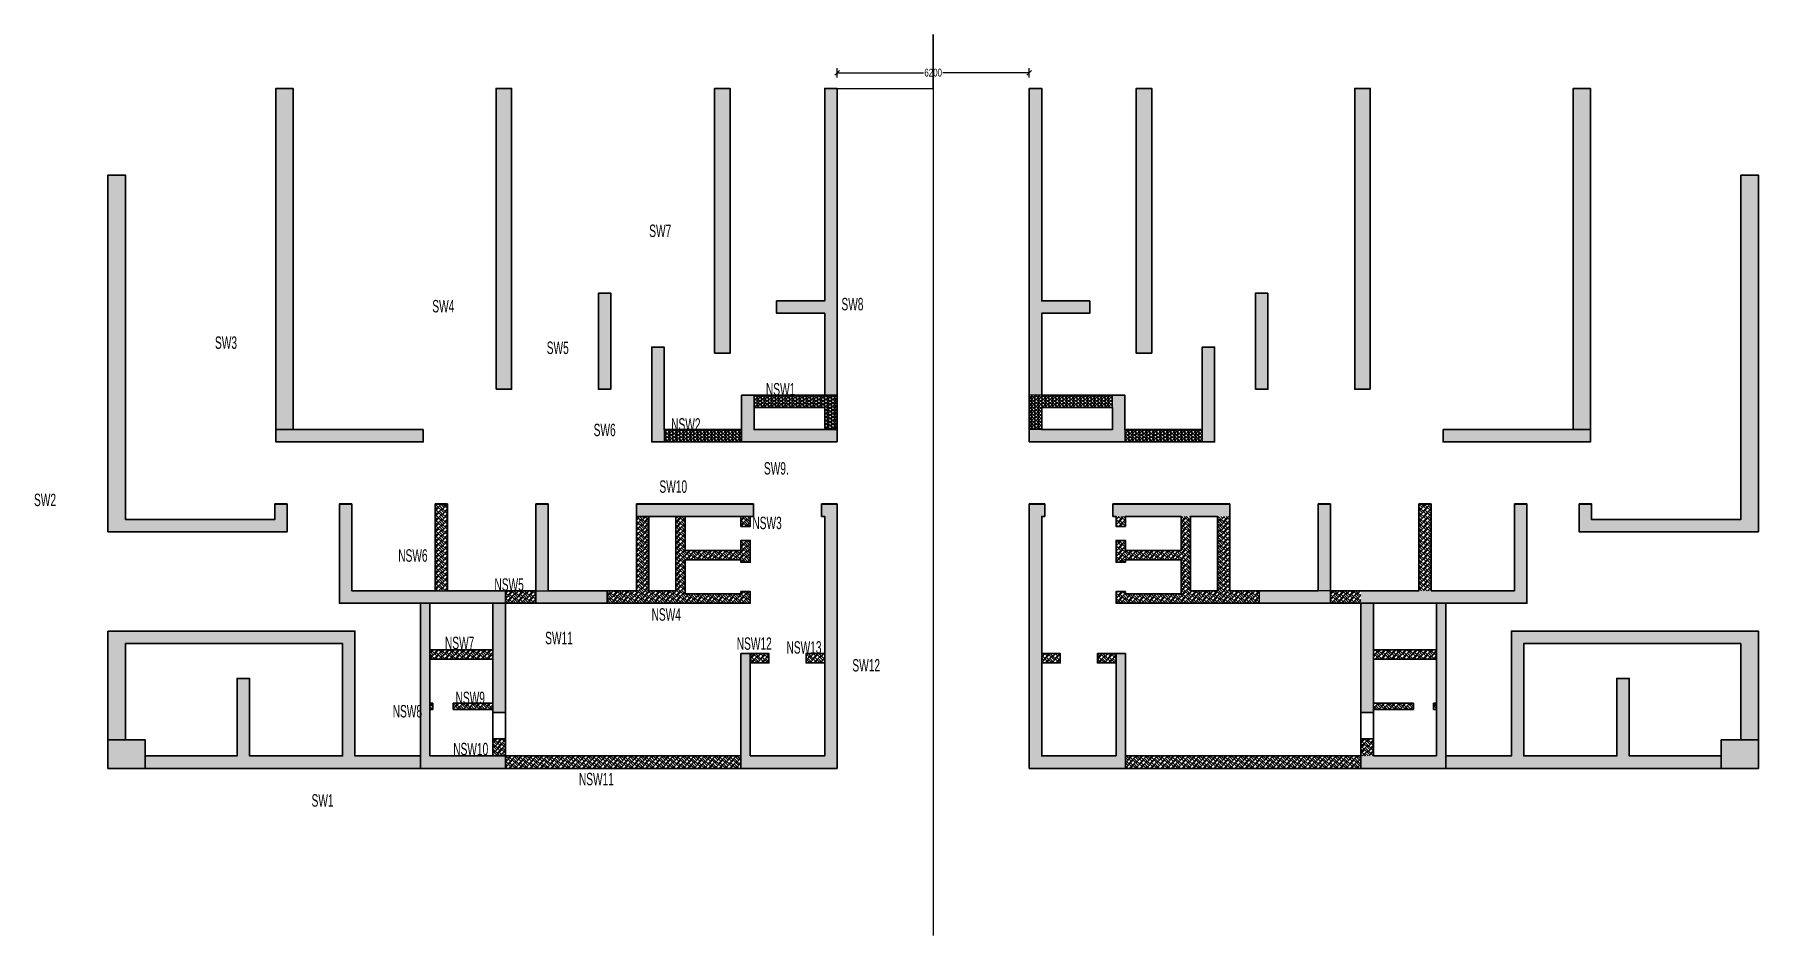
# Model space of a CAD drawing. Header units: millimetres. Extents: x 106 to 347755, y -33 to 65132.
# Drawn here: x 292139 to 347755, y -33 to 29023 of the extents above; entities that cross this region are included whole.
import ezdxf

# ---------------------------------------------------------------- set-up
doc = ezdxf.new("R2010")
doc.units = ezdxf.units.MM
doc.layers.add('changes', color=7, linetype='Continuous')
for name, color, linetype, lineweight in [('S-BEAM-IDEN', 2, 'Continuous', 9), ('S-COL HATCH', 9, 'Continuous', 0), ('S-COLS', 5, 'Continuous', 35)]:
    doc.layers.add(name, color=color, linetype=linetype, lineweight=lineweight)
doc.styles.add('SOBHA', font='swisscl.ttf')
doc.styles.add('Swis721 LtCn BT', font='swisscl.ttf', dxfattribs={"width": 0.9, "height": 233.355162})
doc.dimstyles.new('S-100', dxfattribs={"dimscale": 100, "dimtxt": 2.5, "dimasz": 1.5, "dimexe": 1.5, "dimexo": 1.5, "dimgap": 0.1, "dimtad": 0, "dimdec": 0, "dimrnd": 0.0005, "dimzin": 0, "dimdsep": 46, "dimtxsty": 'SOBHA', "dimblk": 'OBLIQUE', "dimcen": 0.09, "dimclrd": 8, "dimclre": 8, "dimclrt": 6, "dimadec": 0, "dimazin": 0, "dimtfac": 1, "dimtdec": 0, "dimtofl": 0, "dimtmove": 0, "dimatfit": 3, "dimfxl": 1.5, "dimfxlon": 1, "dimtolj": 1, "dimtzin": 0, "dimlwd": -1, "dimlwe": -1, "dimarcsym": 0})
pattern_1 = [(45, (-31671597.82, 21026774.596), (0, 113.13708499), [240, -80]), (135, (-31671541.255, 21026831.165), (9e-15, 113.13708499), [240, -80])]
pattern_2 = [(45, (-31499941.5, 20740166.94), (0, 169.7056275), [360, -120]), (135, (-31499856.64, 20740251.79), (1e-14, 169.7056275), [360, -120])]
pattern_3 = [(45, (-31499941.5, 20688237.94), (0, 169.7056275), [360, -120]), (135, (-31499856.64, 20688322.79), (1e-14, 169.7056275), [360, -120])]
pattern_4 = [(45, (-31499941.5, 20740166.936), (0, 113.13708499), [240, -80]), (135, (-31499884.93, 20740223.504), (9e-15, 113.13708499), [240, -80])]
pattern_5 = [(45, (-31966103.18, 21022167.41), (0, 113.13708499), [240, -80]), (135, (-31966046.61, 21022223.98), (9e-15, 113.13708499), [240, -80])]
pattern_6 = [(45, (-31794446.85, 20735559.75), (0, 169.7056275), [360, -120]), (135, (-31794362, 20735644.6), (1e-14, 169.7056275), [360, -120])]
pattern_7 = [(45, (-31794446.85, 20683630.75), (0, 169.7056275), [360, -120]), (135, (-31794362, 20683715.6), (1e-14, 169.7056275), [360, -120])]
pattern_8 = [(45, (-31794446.854, 20735559.75), (0, 113.13708499), [240, -80]), (135, (-31794390.286, 20735616.32), (9e-15, 113.13708499), [240, -80])]

msp = doc.modelspace()

# ---------------------------------------------------------------- texts
at = {"layer": 'S-BEAM-IDEN', "color": 240, "true_color": 0xed1f24, "style": 'Swis721 LtCn BT', "width": 0.8}
for s, p in [('SW7', (311970.6, 22492.1)), ('SW4', (304972.9, 20061.2)), ('SW8', (318170.6, 20127.3)), ('SW3', (297962.1, 18886.2)), ('SW5', (308663.8, 18719.6)), ('NSW1', (315735.2, 17383.4)), ('SW6', (310177.5, 16070.6)), ('NSW2', (312677.9, 16249)), ('SW9.', (315670.8, 14832.7)), ('SW10', (312298.6, 14243.7)), ('SW2', (292124.4, 13815.2)), ('NSW3', (315297.2, 13072.7)), ('NSW6', (303873, 12021.1)), ('NSW5', (306977.2, 11084.7)), ('NSW4', (312045, 10119.1)), ('NSW7', (305380.2, 9202.4)), ('SW11', (308613.5, 9361.4)), ('NSW12', (314793.4, 9181.8)), ('NSW13', (316398.6, 9056.6)), ('SW12', (318523.1, 8480.9)), ('NSW9', (305723, 7428.5)), ('NSW8', (303694.4, 6999.8)), ('NSW10', (305647.7, 5779.2)), ('NSW11', (309701.7, 4810.7)), ('SW1', (301077.6, 4122.3))]:
    msp.add_text(s, height=400, rotation=360, dxfattribs=at).set_placement(p)

# ---------------------------------------------------------------- blocks, each defined once
blk = doc.blocks.new('_OBLIQUE')
at = {"color": 0, "linetype": 'ByBlock'}
blk.add_line((-0.5, -0.5), (0.5, 0.5), dxfattribs=at)
blk = doc.blocks.new('*D17')
at = {"layer": 'changes', "color": 8, "transparency": 16777216}
for p, q in [((318030, 27641), (318030, 27941)), ((324230, 27641), (324230, 27941)), ((318030, 27791), (320823, 27791)), ((324230, 27791), (321438, 27791))]:
    blk.add_line(p, q, dxfattribs=at)
at = {"layer": 'changes', "color": 8, "transparency": 16777216, "xscale": 150, "yscale": 150, "zscale": 150, "rotation": 180}
blk.add_blockref('_OBLIQUE', (318030, 27791), dxfattribs=at)
at = {"layer": 'changes', "color": 8, "transparency": 16777216, "xscale": 150, "yscale": 150, "zscale": 150}
blk.add_blockref('_OBLIQUE', (324230, 27791), dxfattribs=at)
at = {"layer": 'changes', "color": 6, "transparency": 16777216, "insert": (321130, 27791), "char_height": 250, "attachment_point": 5, "style": 'SOBHA'}
blk.add_mtext('\\A1;6200', dxfattribs=at)
blk = doc.blocks.new('A$C0921b736')
at = {"layer": 'S-COL HATCH', "transparency": 33554687}
h = blk.add_hatch(color=256, dxfattribs=at)
h.dxf.hatch_style = 1
h.paths.add_polyline_path([(5425, 11675), (5425, 11275), (10175, 11275), (10175, 11675)])
h.paths.add_polyline_path([(5425, 11675), (5975, 11675), (5975, 22675), (5425, 22675)])
h = blk.add_hatch(color=256, dxfattribs=at)
h.dxf.hatch_style = 1
h.paths.add_polyline_path([(12525, 12975), (13025, 12975), (13025, 22675), (12525, 22675)])
h = blk.add_hatch(color=256, dxfattribs=at)
h.dxf.hatch_style = 1
h.paths.add_polyline_path([(19575, 14135), (20075, 14135), (20075, 22675), (19575, 22675)])
h = blk.add_hatch(color=256, dxfattribs=at)
h.dxf.hatch_style = 1
h.paths.add_polyline_path([(23525, 22675), (23125, 22675), (23125, 15825), (21575, 15825), (21575, 15425), (23125, 15425), (23125, 12785), (23525, 12785)])
h = blk.add_hatch(color=256, dxfattribs=at)
h.dxf.hatch_style = 1
h.paths.add_polyline_path([(29725, 12785), (30125, 12785), (30125, 15425), (31675, 15425), (31675, 15825), (30125, 15825), (30125, 22675), (29725, 22675)])
h = blk.add_hatch(color=256, dxfattribs=at)
h.dxf.hatch_style = 1
h.paths.add_polyline_path([(33675, 14135), (33175, 14135), (33175, 22675), (33675, 22675)])
h = blk.add_hatch(color=256, dxfattribs=at)
h.dxf.hatch_style = 1
h.paths.add_polyline_path([(40725, 12975), (40225, 12975), (40225, 22675), (40725, 22675)])
h = blk.add_hatch(color=256, dxfattribs=at)
h.dxf.hatch_style = 1
h.paths.add_polyline_path([(43075, 11675), (43075, 11275), (47825, 11275), (47825, 11675)])
h.paths.add_polyline_path([(47825, 22675), (47275, 22675), (47275, 11675), (47825, 11675)])
h = blk.add_hatch(color=256, dxfattribs=at)
h.dxf.hatch_style = 1
h.paths.add_polyline_path([(5785, 8375), (5785, 9275), (5385, 9275), (5385, 8775), (575, 8775), (575, 19875), (0, 19879), (0, 8375)])
h = blk.add_hatch(color=256, dxfattribs=at)
h.dxf.hatch_style = 1
h.paths.add_polyline_path([(53250, 8375), (53250, 19875), (52675, 19875), (52675, 8775), (47865, 8775), (47865, 9275), (47465, 9275), (47465, 8375)])
h = blk.add_hatch(color=256, dxfattribs=at)
h.dxf.hatch_style = 1
h.paths.add_polyline_path([(15825, 12975), (16225, 12975), (16225, 16075), (15825, 16075)])
h = blk.add_hatch(color=256, dxfattribs=at)
h.dxf.hatch_style = 1
h.paths.add_polyline_path([(37425, 16075), (37025, 16075), (37025, 12975), (37425, 12975)])
h = blk.add_hatch(color=256, dxfattribs=at)
h.dxf.hatch_style = 1
h.paths.add_polyline_path([(17945, 14335), (17545, 14335), (17545, 11275), (17945, 11275), (17945, 11675)])
h = blk.add_hatch(color=256, dxfattribs=at)
h.dxf.hatch_style = 1
h.paths.add_polyline_path([(35305, 11675), (35305, 11275), (35705, 11275), (35705, 14335), (35305, 14335)])
h = blk.add_hatch(color=256, dxfattribs=at)
h.dxf.hatch_style = 1
h.paths.add_polyline_path([(23525, 11275), (23525, 11675), (23125, 11675), (20845, 11675), (20845, 12385), (20845, 12785), (20445, 12785), (20445, 11675), (20445, 11275)])
at = {"layer": 'S-COL HATCH'}
h = blk.add_hatch(dxfattribs=at)
h.set_pattern_fill('AR-HBONE', color=256, scale=20)
h.set_pattern_definition(pattern_8)
h.paths.add_polyline_path([(23125, 12385), (23125, 11692), (23125, 11692), (23125, 11675), (23525, 11675), (23525, 12785), (20845, 12785), (20845, 12485), (20845, 12385)])
at = {"layer": 'S-COL HATCH', "transparency": 33554687}
h = blk.add_hatch(color=256, dxfattribs=at)
h.dxf.hatch_style = 1
h.paths.add_polyline_path([(32805, 11275), (32805, 11675), (32805, 12785), (32405, 12785), (32405, 12385), (32405, 11675), (30125, 11675), (29725, 11675), (29725, 11275)])
at = {"layer": 'S-COL HATCH'}
h = blk.add_hatch(dxfattribs=at)
h.set_pattern_fill('AR-HBONE', color=256, scale=20)
h.set_pattern_definition(pattern_8)
h.paths.add_polyline_path([(30125, 12385), (30125, 11692), (30125, 11692), (30125, 11675), (29725, 11675), (29725, 12785), (32405, 12785), (32405, 12485), (32405, 12385)])
h = blk.add_hatch(dxfattribs=at)
h.set_pattern_fill('AR-HBONE', color=256, scale=20)
h.set_pattern_definition(pattern_5)
h.paths.add_polyline_path([(20445, 11275), (20445, 11675), (17945, 11675), (17945, 11275)])
h = blk.add_hatch(dxfattribs=at)
h.set_pattern_fill('AR-HBONE', color=256, scale=20)
h.set_pattern_definition(pattern_5)
h.paths.add_polyline_path([(35305, 11275), (35305, 11675), (32805, 11675), (32805, 11275)])
at = {"layer": 'S-COL HATCH', "transparency": 33554687}
h = blk.add_hatch(color=256, dxfattribs=at)
h.dxf.hatch_style = 1
h.paths.add_polyline_path([(12825, 6075), (12825, 6475), (7871, 6475), (7871, 9275), (7471, 9275), (7471, 6075)])
at = {"layer": 'S-COL HATCH'}
h = blk.add_hatch(dxfattribs=at)
h.set_pattern_fill('AR-HBONE', color=256, scale=30)
h.set_pattern_definition(pattern_6)
h.paths.add_polyline_path([(10555, 6475), (10955, 6475), (10955, 9275), (10555, 9275)])
at = {"layer": 'S-COL HATCH', "transparency": 33554687}
h = blk.add_hatch(color=256, dxfattribs=at)
h.dxf.hatch_style = 1
h.paths.add_polyline_path([(13805, 9275), (14205, 9275), (14205, 6475), (13805, 6475)])
h = blk.add_hatch(color=256, dxfattribs=at)
h.dxf.hatch_style = 1
h.paths.add_polyline_path([(17055, 9275), (20825, 9275), (20825, 8875), (17055, 8875)])
h = blk.add_hatch(color=256, dxfattribs=at)
h.dxf.hatch_style = 1
h.paths.add_polyline_path([(20725, 4450), (20425, 4450), (20425, 1150), (20425, 750), (23125, 750), (23525, 750), (23525, 1150), (23525, 1150), (23525, 9275), (23025, 9275), (23025, 8875), (23125, 8875), (23125, 1150), (23125, 1150), (20725, 1150), (20725, 1150)])
h = blk.add_hatch(color=256, dxfattribs=at)
h.dxf.hatch_style = 1
h.paths.add_polyline_path([(32525, 4450), (32825, 4450), (32825, 1150), (32825, 750), (30125, 750), (29725, 750), (29725, 1150), (29725, 1150), (29725, 9275), (30225, 9275), (30225, 8875), (30125, 8875), (30125, 1150), (30125, 1150), (32525, 1150), (32525, 1150)])
h = blk.add_hatch(color=256, dxfattribs=at)
h.dxf.hatch_style = 1
h.paths.add_polyline_path([(36195, 9275), (32425, 9275), (32425, 8875), (36195, 8875)])
h = blk.add_hatch(color=256, dxfattribs=at)
h.dxf.hatch_style = 1
h.paths.add_polyline_path([(39445, 9275), (39045, 9275), (39045, 6475), (39445, 6475)])
h = blk.add_hatch(color=256, dxfattribs=at)
h.dxf.hatch_style = 1
h.paths.add_polyline_path([(40425, 6075), (40425, 6475), (45379, 6475), (45379, 9275), (45779, 9275), (45779, 6075)])
at = {"layer": 'S-COL HATCH'}
h = blk.add_hatch(dxfattribs=at)
h.set_pattern_fill('AR-HBONE', color=256, scale=30)
h.set_pattern_definition(pattern_6)
h.paths.add_polyline_path([(42695, 6475), (42295, 6475), (42295, 9275), (42695, 9275)])
h = blk.add_hatch(dxfattribs=at)
h.set_pattern_fill('AR-HBONE', color=256, scale=30)
h.set_pattern_definition(pattern_6)
h.paths.add_polyline_path([(18325, 8875), (18625, 8875), (18625, 7775), (20425, 7775), (20425, 8100), (20725, 8100), (20725, 7398), (20425, 7398), (20425, 7475), (18625, 7475), (18625, 6375), (20425, 6375), (20425, 6453), (20725, 6453), (20725, 6075), (16105, 6075), (16105, 6475), (18325, 6475)])
h = blk.add_hatch(dxfattribs=at)
h.set_pattern_fill('AR-HBONE', color=256, scale=30)
h.set_pattern_definition(pattern_6)
h.paths.add_polyline_path([(17055, 6475), (17455, 6475), (17455, 8875), (17055, 8875)])
h = blk.add_hatch(dxfattribs=at)
h.set_pattern_fill('AR-HBONE', color=256, scale=30)
h.set_pattern_definition(pattern_6)
h.paths.add_polyline_path([(20425, 8875), (20725, 8875), (20725, 8550), (20425, 8550)])
h = blk.add_hatch(dxfattribs=at)
h.set_pattern_fill('AR-HBONE', color=256, scale=30)
h.set_pattern_definition(pattern_6)
h.paths.add_polyline_path([(34925, 8875), (34625, 8875), (34625, 7775), (32825, 7775), (32825, 8100), (32525, 8100), (32525, 7398), (32825, 7398), (32825, 7475), (34625, 7475), (34625, 6375), (32825, 6375), (32825, 6453), (32525, 6453), (32525, 6075), (37145, 6075), (37145, 6475), (34925, 6475)])
h = blk.add_hatch(dxfattribs=at)
h.set_pattern_fill('AR-HBONE', color=256, scale=30)
h.set_pattern_definition(pattern_6)
h.paths.add_polyline_path([(32825, 8875), (32525, 8875), (32525, 8550), (32825, 8550)])
h = blk.add_hatch(dxfattribs=at)
h.set_pattern_fill('AR-HBONE', color=256, scale=30)
h.set_pattern_definition(pattern_6)
h.paths.add_polyline_path([(36195, 6475), (35795, 6475), (35795, 8875), (36195, 8875)])
h = blk.add_hatch(dxfattribs=at)
h.set_pattern_fill('AR-HBONE', color=256, scale=30)
h.set_pattern_definition(pattern_6)
h.paths.add_polyline_path([(13805, 6475), (12825, 6475), (12825, 6075), (13805, 6075)])
at = {"layer": 'S-COL HATCH', "transparency": 33554687}
h = blk.add_hatch(color=256, dxfattribs=at)
h.dxf.hatch_style = 1
h.paths.add_polyline_path([(13805, 6475), (16105, 6475), (16105, 6075), (13805, 6075)])
h = blk.add_hatch(color=256, dxfattribs=at)
h.dxf.hatch_style = 1
h.paths.add_polyline_path([(39445, 6475), (37145, 6475), (37145, 6075), (39445, 6075)])
at = {"layer": 'S-COL HATCH'}
h = blk.add_hatch(dxfattribs=at)
h.set_pattern_fill('AR-HBONE', color=256, scale=30)
h.set_pattern_definition(pattern_6)
h.paths.add_polyline_path([(39445, 6475), (40425, 6475), (40425, 6075), (39445, 6075)])
at = {"layer": 'S-COL HATCH', "transparency": 33554687}
h = blk.add_hatch(color=256, dxfattribs=at)
h.dxf.hatch_style = 1
h.paths.add_polyline_path([(10385, 6075), (10085, 6075), (10085, 750), (10385, 750), (12825, 750), (12825, 1150), (10385, 1150), (10385, 2850), (10385, 2850), (10385, 2850)])
h = blk.add_hatch(color=256, dxfattribs=at)
h.dxf.hatch_style = 1
h.paths.add_polyline_path([(12825, 6075), (12425, 6075), (12425, 6075), (12425, 4575), (12425, 4575), (12425, 4275), (12425, 2550), (12825, 2550)])
h = blk.add_hatch(color=256, dxfattribs=at)
h.dxf.hatch_style = 1
h.paths.add_polyline_path([(40425, 6075), (40825, 6075), (40825, 6075), (40825, 4575), (40825, 4575), (40825, 4275), (40825, 2550), (40425, 2550)])
h = blk.add_hatch(color=256, dxfattribs=at)
h.dxf.hatch_style = 1
h.paths.add_polyline_path([(42865, 6075), (43165, 6075), (43165, 750), (42865, 750), (40425, 750), (40425, 1150), (42865, 1150), (42865, 2850), (42865, 2850), (42865, 2850)])
h = blk.add_hatch(color=256, dxfattribs=at)
h.dxf.hatch_style = 1
h.paths.add_polyline_path([(7571, 4775), (7571, 1150), (4571, 1150), (4571, 3648), (4171, 3648), (4171, 1150), (1200, 1150), (1200, 750), (10085, 750), (10085, 1150), (7971, 1150), (7971, 5175), (0, 5175), (0, 1675), (575, 1675), (575, 4775)])
h = blk.add_hatch(color=256, dxfattribs=at)
h.dxf.hatch_style = 1
h.paths.add_polyline_path([(52675, 4775), (52675, 1675), (53250, 1675), (53250, 5175), (45279, 5175), (45279, 1150), (43165, 1150), (43165, 750), (52050, 750), (52050, 1150), (49079, 1150), (49079, 3648), (48679, 3648), (48679, 1150), (45679, 1150), (45679, 4775)])
at = {"layer": 'S-COL HATCH'}
h = blk.add_hatch(dxfattribs=at)
h.set_pattern_fill('AR-HBONE', color=256, scale=30)
h.set_pattern_definition(pattern_6)
h.paths.add_polyline_path([(12425, 4575), (10385, 4575), (10385, 4275), (12425, 4275)])
h = blk.add_hatch(dxfattribs=at)
h.set_pattern_fill('AR-HBONE', color=256, scale=30)
h.set_pattern_definition(pattern_7)
h.paths.add_polyline_path([(21325, 4150), (21325, 4450), (20725, 4450), (20725, 4150)])
h.paths.add_polyline_path([(23125, 4150), (23125, 4450), (22525, 4450), (22525, 4150)])
h = blk.add_hatch(dxfattribs=at)
h.set_pattern_fill('AR-HBONE', color=256, scale=30)
h.set_pattern_definition(pattern_7)
h.paths.add_polyline_path([(32525, 4150), (32525, 4450), (31925, 4450), (31925, 4150)])
h.paths.add_polyline_path([(30725, 4150), (30725, 4450), (30125, 4450), (30125, 4150)])
h = blk.add_hatch(dxfattribs=at)
h.set_pattern_fill('AR-HBONE', color=256, scale=30)
h.set_pattern_definition(pattern_6)
h.paths.add_polyline_path([(40825, 4275), (42865, 4275), (42865, 4575), (40825, 4575)])
h = blk.add_hatch(dxfattribs=at)
h.set_pattern_fill('AR-HBONE', color=256, scale=30)
h.set_pattern_definition(pattern_6)
h.paths.add_polyline_path([(10485, 2850), (10385, 2850), (10385, 2650), (10485, 2650)])
h = blk.add_hatch(dxfattribs=at)
h.set_pattern_fill('AR-HBONE', color=256, scale=30)
h.set_pattern_definition(pattern_6)
h.paths.add_polyline_path([(11135, 2850), (11135, 2650), (12425, 2650), (12425, 2850)])
h = blk.add_hatch(dxfattribs=at)
h.set_pattern_fill('AR-HBONE', color=256, scale=30)
h.set_pattern_definition(pattern_6)
h.paths.add_polyline_path([(42115, 2850), (42115, 2650), (40825, 2650), (40825, 2850)])
h = blk.add_hatch(dxfattribs=at)
h.set_pattern_fill('AR-HBONE', color=256, scale=30)
h.set_pattern_definition(pattern_6)
h.paths.add_polyline_path([(42765, 2850), (42865, 2850), (42865, 2650), (42765, 2650)])
at = {"layer": 'S-COL HATCH', "transparency": 33554687}
h = blk.add_hatch(color=256, dxfattribs=at)
h.dxf.hatch_style = 1
h.paths.add_polyline_path([(0, 1675), (0, 750), (1200, 750), (1200, 1675)])
at = {"layer": 'S-COL HATCH'}
h = blk.add_hatch(dxfattribs=at)
h.set_pattern_fill('AR-HBONE', color=256, scale=30)
h.set_pattern_definition(pattern_6)
h.paths.add_polyline_path([(12825, 1700), (12425, 1700), (12425, 1150), (12825, 1150)])
h = blk.add_hatch(dxfattribs=at)
h.set_pattern_fill('AR-HBONE', color=256, scale=30)
h.set_pattern_definition(pattern_6)
h.paths.add_polyline_path([(40425, 1700), (40825, 1700), (40825, 1150), (40425, 1150)])
at = {"layer": 'S-COL HATCH', "transparency": 33554687}
h = blk.add_hatch(color=256, dxfattribs=at)
h.dxf.hatch_style = 1
h.paths.add_polyline_path([(53250, 1675), (53250, 750), (52050, 750), (52050, 1675)])
at = {"layer": 'S-COL HATCH'}
h = blk.add_hatch(dxfattribs=at)
h.set_pattern_fill('AR-HBONE', color=256, scale=30)
h.set_pattern_definition(pattern_6)
h.paths.add_polyline_path([(12825, 1150), (20425, 1150), (20425, 750), (12825, 750)])
h = blk.add_hatch(dxfattribs=at)
h.set_pattern_fill('AR-HBONE', color=256, scale=30)
h.set_pattern_definition(pattern_6)
h.paths.add_polyline_path([(40425, 1150), (32825, 1150), (32825, 750), (40425, 750)])
at = {"layer": 'changes'}
for p, q in [((20845, 12385), (20845, 12785)), ((23125, 12785), (23525, 12785)), ((30125, 12785), (29725, 12785)), ((32405, 12385), (32405, 12785)), ((17945, 11675), (17945, 11275)), ((20445, 11675), (20445, 11275)), ((23125, 11675), (23525, 11675)), ((30125, 11675), (29725, 11675)), ((32805, 11675), (32805, 11275)), ((35305, 11675), (35305, 11275))]:
    blk.add_line(p, q, dxfattribs=at)
for points in [[(13805, 6475), (16105, 6475), (16105, 6075), (13805, 6075)], [(39445, 6475), (37145, 6475), (37145, 6075), (39445, 6075)]]:
    blk.add_lwpolyline(points, close=True, dxfattribs=at)
at = {"layer": 'S-COLS'}
for p, q in [((20425, 4450), (20425, 1150)), ((20725, 4450), (20725, 1150)), ((32525, 4450), (32525, 1150)), ((32825, 4450), (32825, 1150)), ((12425, 2550), (12825, 2550)), ((40825, 2550), (40425, 2550)), ((12425, 1700), (12825, 1700)), ((40825, 1700), (40425, 1700)), ((20425, 1150), (20425, 750)), ((32825, 1150), (32825, 750))]:
    blk.add_line(p, q, dxfattribs=at)
for points in [[(5425, 11675), (5425, 22675), (5975, 22675), (5975, 11675), (5425, 11675)], [(23525, 11275), (23525, 22675), (23125, 22675), (23125, 15825), (21575, 15825), (21575, 15425), (23125, 15425), (23125, 12785), (20445, 12785), (20445, 11675), (17945, 11675), (17945, 14335), (17545, 14335), (17545, 11275), (23525, 11275)], [(29725, 11275), (29725, 22675), (30125, 22675), (30125, 15825), (31675, 15825), (31675, 15425), (30125, 15425), (30125, 12785), (32805, 12785), (32805, 11675), (35305, 11675), (35305, 14335), (35705, 14335), (35705, 11275), (29725, 11275)], [(47825, 11675), (47825, 22675), (47275, 22675), (47275, 11675), (47825, 11675)], [(17055, 9275), (20825, 9275), (20825, 8875), (20725, 8875), (20725, 8550), (20425, 8550), (20425, 8875), (19525, 8875), (18625, 8875), (18625, 7775), (20425, 7775), (20425, 8100), (20725, 8100), (20725, 7398), (20425, 7398), (20425, 7475), (18625, 7475), (18625, 6375), (19525, 6375), (20425, 6375), (20425, 6453), (20725, 6453), (20725, 6075), (18625, 6075), (18625, 6075), (7471, 6075), (7471, 9275), (7871, 9275), (7871, 6475), (10555, 6475), (10555, 9275)], [(10555, 9275), (10955, 9275)], [(10955, 9275), (10955, 6475), (13805, 6475), (13805, 9275)], [(13805, 9275), (14205, 9275)], [(14205, 9275), (14205, 6475), (17055, 6475), (17055, 9275)], [(23525, 1150), (23525, 9275), (23025, 9275), (23025, 8875), (23125, 8875), (23125, 1150), (20725, 1150)], [(29725, 1150), (29725, 9275), (30225, 9275), (30225, 8875), (30125, 8875), (30125, 1150), (32525, 1150)], [(36195, 9275), (32425, 9275), (32425, 8875), (32525, 8875), (32525, 8550), (32825, 8550), (32825, 8875), (33725, 8875), (34625, 8875), (34625, 7775), (32825, 7775), (32825, 8100), (32525, 8100), (32525, 7398), (32825, 7398), (32825, 7475), (34625, 7475), (34625, 6375), (33725, 6375), (32825, 6375), (32825, 6453), (32525, 6453), (32525, 6075), (34625, 6075), (34625, 6075), (45779, 6075), (45779, 9275), (45379, 9275), (45379, 6475), (42695, 6475), (42695, 9275)], [(39045, 9275), (39045, 6475), (36195, 6475), (36195, 9275)], [(39445, 9275), (39045, 9275)], [(42295, 9275), (42295, 6475), (39445, 6475), (39445, 9275)], [(42695, 9275), (42295, 9275)], [(10085, 6075), (10085, 750), (10385, 750)], [(10385, 1150), (10385, 6075)], [(12425, 6075), (12425, 1150)], [(12425, 750), (12825, 750), (12825, 6075)], [(40825, 750), (40425, 750), (40425, 6075)], [(40825, 6075), (40825, 1150)], [(43165, 6075), (43165, 750), (42865, 750)], [(42865, 1150), (42865, 6075)], [(0, 5175), (0, 1675), (575, 1675), (575, 4775), (7571, 4775), (7571, 1150), (4571, 1150), (4571, 3648), (4171, 3648), (4171, 1150), (1200, 1150), (1200, 750), (10085, 750)], [(10085, 1150), (7971, 1150), (7971, 5175), (25, 5175)], [(43165, 1150), (45279, 1150), (45279, 5175), (53250, 5175)], [(53250, 5175), (53250, 1675), (52675, 1675), (52675, 4775), (45679, 4775), (45679, 1150), (48679, 1150), (48679, 3648), (49079, 3648), (49079, 1150), (52050, 1150), (52050, 750), (43165, 750)], [(20725, 4150), (21325, 4150), (21325, 4450), (20425, 4450)], [(23125, 4150), (22525, 4150), (22525, 4450), (23125, 4450)], [(30125, 4150), (30725, 4150), (30725, 4450), (30125, 4450)], [(32525, 4150), (31925, 4150), (31925, 4450), (32825, 4450)], [(10485, 2850), (10385, 2850)], [(10485, 2650), (10485, 2850)], [(11135, 2850), (11135, 2650)], [(12425, 2850), (11135, 2850)], [(40825, 2850), (42115, 2850)], [(42115, 2850), (42115, 2650)], [(42765, 2650), (42765, 2850)], [(42765, 2850), (42865, 2850)], [(10385, 2650), (10485, 2650)], [(11135, 2650), (12425, 2650)], [(42115, 2650), (40825, 2650)], [(42865, 2650), (42765, 2650)], [(12425, 1150), (10385, 1150)], [(20425, 1150), (12825, 1150), (12825, 750), (23125, 750)], [(23125, 750), (23125, 750), (23525, 750), (23525, 1150)], [(30125, 750), (30125, 750), (29725, 750), (29725, 1150)], [(32825, 1150), (40425, 1150), (40425, 750), (30125, 750)], [(40825, 1150), (42865, 1150)], [(10385, 750), (12425, 750)], [(42865, 750), (40825, 750)]]:
    blk.add_lwpolyline(points, dxfattribs=at)
at = {"layer": 'S-COLS', "elevation": 0}
for points in [[(12525, 12975), (13025, 12975), (13025, 22675), (12525, 22675)], [(40725, 12975), (40225, 12975), (40225, 22675), (40725, 22675)], [(15825, 16075), (16225, 16075), (16225, 12975), (15825, 12975)], [(37425, 16075), (37025, 16075), (37025, 12975), (37425, 12975)], [(10175, 11675), (5425, 11675), (5425, 11275), (10175, 11275)], [(43075, 11675), (47825, 11675), (47825, 11275), (43075, 11275)], [(0, 750), (1200, 750), (1200, 1675), (0, 1675)], [(53250, 750), (52050, 750), (52050, 1675), (53250, 1675)]]:
    blk.add_lwpolyline(points, close=True, dxfattribs=at)
at = {"layer": 'S-COLS'}
for points in [[(19575, 14135), (20075, 14135), (20075, 22675), (19575, 22675)], [(33675, 14135), (33175, 14135), (33175, 22675), (33675, 22675)], [(0, 8379), (5785, 8375), (5785, 9275), (5385, 9275), (5385, 8775), (575, 8775), (575, 19875), (0, 19879)], [(53250, 8375), (47465, 8375), (47465, 9275), (47865, 9275), (47865, 8775), (52675, 8775), (52675, 19875), (53250, 19875)], [(23125, 12385), (20845, 12385), (20845, 11675), (23125, 11675)], [(30125, 12385), (32405, 12385), (32405, 11675), (30125, 11675)], [(17455, 6475), (18325, 6475), (18325, 8875), (17455, 8875)], [(35795, 6475), (34925, 6475), (34925, 8875), (35795, 8875)], [(12425, 4575), (10385, 4575), (10385, 4275), (12425, 4275)], [(40825, 4575), (42865, 4575), (42865, 4275), (40825, 4275)]]:
    blk.add_lwpolyline(points, close=True, dxfattribs=at)

# ---------------------------------------------------------------- dimensions: what is measured, and where the dimension line sits
at = {"layer": 'changes', "color": 240, "true_color": 0xed1f24}
dim = msp.add_linear_dim(base=(324230.4, 27790.9), p1=(318030.4, 27282.4), p2=(324230.4, 27282.4), dimstyle='S-100', dxfattribs=at)
dim.commit()
dim.dimension.update_dxf_attribs({"geometry": '*D17', "text_midpoint": (321130.4, 27790.9)})

# ---------------------------------------------------------------- hatches: boundary and pattern name
at = {"layer": 'S-COL HATCH', "true_color": 0xed1f24, "transparency": 33554687}
h = msp.add_hatch(color=240, dxfattribs=at)
h.dxf.hatch_style = 1
h.paths.add_polyline_path([(299930.4, 16282.4), (299930.4, 15882.4), (304680.4, 15882.4), (304680.4, 16282.4)])
h.paths.add_polyline_path([(299930.4, 16282.4), (300480.4, 16282.4), (300480.4, 27282.4), (299930.4, 27282.4)])
h = msp.add_hatch(color=240, dxfattribs=at)
h.dxf.hatch_style = 1
h.paths.add_polyline_path([(307030.3, 17582.4), (307530.4, 17582.4), (307530.4, 27282.4), (307030.3, 27282.4)])
h = msp.add_hatch(color=240, dxfattribs=at)
h.dxf.hatch_style = 1
h.paths.add_polyline_path([(314080.4, 18742.4), (314580.4, 18742.4), (314580.4, 27282.4), (314080.4, 27282.4)])
h = msp.add_hatch(color=240, dxfattribs=at)
h.dxf.hatch_style = 1
h.paths.add_polyline_path([(318030.4, 27282.4), (317630.4, 27282.4), (317630.4, 20432.4), (316080.4, 20432.4), (316080.4, 20032.4), (317630.4, 20032.4), (317630.4, 17392.4), (318030.4, 17392.4)])
h = msp.add_hatch(color=240, dxfattribs=at)
h.dxf.hatch_style = 1
h.paths.add_polyline_path([(324230.4, 17392.4), (324630.4, 17392.4), (324630.4, 20032.4), (326180.4, 20032.4), (326180.4, 20432.4), (324630.4, 20432.4), (324630.4, 27282.4), (324230.4, 27282.4)])
h = msp.add_hatch(color=240, dxfattribs=at)
h.dxf.hatch_style = 1
h.paths.add_polyline_path([(328180.4, 18742.4), (327680.4, 18742.4), (327680.4, 27282.4), (328180.4, 27282.4)])
h = msp.add_hatch(color=240, dxfattribs=at)
h.dxf.hatch_style = 1
h.paths.add_polyline_path([(335230.4, 17582.4), (334730.4, 17582.4), (334730.4, 27282.4), (335230.4, 27282.4)])
h = msp.add_hatch(color=240, dxfattribs=at)
h.dxf.hatch_style = 1
h.paths.add_polyline_path([(337580.4, 16282.4), (337580.4, 15882.4), (342330.4, 15882.4), (342330.4, 16282.4)])
h.paths.add_polyline_path([(342330.4, 27282.4), (341780.4, 27282.4), (341780.4, 16282.4), (342330.4, 16282.4)])
h = msp.add_hatch(color=240, dxfattribs=at)
h.dxf.hatch_style = 1
h.paths.add_polyline_path([(300290.4, 12982.4), (300290.4, 13882.4), (299890.4, 13882.4), (299890.4, 13382.4), (295080.4, 13382.4), (295080.4, 24482.4), (294505.4, 24485.8), (294505.4, 12982.4)])
h = msp.add_hatch(color=240, dxfattribs=at)
h.dxf.hatch_style = 1
h.paths.add_polyline_path([(347755.4, 12982.4), (347755.4, 24482.4), (347180.4, 24482.4), (347180.4, 13382.4), (342370.4, 13382.4), (342370.4, 13882.4), (341970.3, 13882.4), (341970.3, 12982.4)])
h = msp.add_hatch(color=240, dxfattribs=at)
h.dxf.hatch_style = 1
h.paths.add_polyline_path([(310330.4, 17582.4), (310730.4, 17582.4), (310730.4, 20682.4), (310330.4, 20682.4)])
h = msp.add_hatch(color=240, dxfattribs=at)
h.dxf.hatch_style = 1
h.paths.add_polyline_path([(331930.4, 20682.4), (331530.4, 20682.4), (331530.4, 17582.4), (331930.4, 17582.4)])
h = msp.add_hatch(color=240, dxfattribs=at)
h.dxf.hatch_style = 1
h.paths.add_polyline_path([(312450.4, 18942.4), (312050.4, 18942.4), (312050.4, 15882.4), (312450.4, 15882.4), (312450.4, 16282.4)])
h = msp.add_hatch(color=240, dxfattribs=at)
h.dxf.hatch_style = 1
h.paths.add_polyline_path([(329810.4, 16282.4), (329810.4, 15882.4), (330210.4, 15882.4), (330210.4, 18942.4), (329810.4, 18942.4)])
h = msp.add_hatch(color=240, dxfattribs=at)
h.dxf.hatch_style = 1
h.paths.add_polyline_path([(318030.4, 15882.4), (318030.4, 16282.4), (317630.4, 16282.4), (315350.4, 16282.4), (315350.4, 16992.4), (315350.4, 17392.4), (314950.4, 17392.4), (314950.4, 16282.4), (314950.4, 15882.4)])
at = {"layer": 'S-COL HATCH', "true_color": 0xed1f24}
h = msp.add_hatch(dxfattribs=at)
h.set_pattern_fill('AR-HBONE', color=240, scale=20)
h.set_pattern_definition(pattern_4)
h.paths.add_polyline_path([(317630.4, 16992.4), (317630.4, 16299.7), (317630.4, 16299.7), (317630.4, 16282.4), (318030.4, 16282.4), (318030.4, 17392.4), (315350.4, 17392.4), (315350.4, 17092.4), (315350.4, 16992.4)])
at = {"layer": 'S-COL HATCH', "true_color": 0xed1f24, "transparency": 33554687}
h = msp.add_hatch(color=240, dxfattribs=at)
h.dxf.hatch_style = 1
h.paths.add_polyline_path([(327310.4, 15882.4), (327310.4, 16282.4), (327310.4, 17392.4), (326910.4, 17392.4), (326910.4, 16992.4), (326910.4, 16282.4), (324630.4, 16282.4), (324230.4, 16282.4), (324230.4, 15882.4)])
at = {"layer": 'S-COL HATCH', "true_color": 0xed1f24}
h = msp.add_hatch(dxfattribs=at)
h.set_pattern_fill('AR-HBONE', color=240, scale=20)
h.set_pattern_definition(pattern_4)
h.paths.add_polyline_path([(324630.4, 16992.4), (324630.4, 16299.7), (324630.4, 16299.7), (324630.4, 16282.4), (324230.4, 16282.4), (324230.4, 17392.4), (326910.4, 17392.4), (326910.4, 17092.4), (326910.4, 16992.4)])
h = msp.add_hatch(dxfattribs=at)
h.set_pattern_fill('AR-HBONE', color=240, scale=20)
h.set_pattern_definition(pattern_1)
h.paths.add_polyline_path([(314950.4, 15882.4), (314950.4, 16282.4), (312450.4, 16282.4), (312450.4, 15882.4)])
h = msp.add_hatch(dxfattribs=at)
h.set_pattern_fill('AR-HBONE', color=240, scale=20)
h.set_pattern_definition(pattern_1)
h.paths.add_polyline_path([(329810.4, 15882.4), (329810.4, 16282.4), (327310.4, 16282.4), (327310.4, 15882.4)])
at = {"layer": 'S-COL HATCH', "true_color": 0xed1f24, "transparency": 33554687}
h = msp.add_hatch(color=240, dxfattribs=at)
h.dxf.hatch_style = 1
h.paths.add_polyline_path([(307330.4, 10682.4), (307330.4, 11082.4), (302376, 11082.4), (302376, 13882.4), (301976, 13882.4), (301976, 10682.4)])
at = {"layer": 'S-COL HATCH', "true_color": 0xed1f24}
h = msp.add_hatch(dxfattribs=at)
h.set_pattern_fill('AR-HBONE', color=240, scale=30)
h.set_pattern_definition(pattern_2)
h.paths.add_polyline_path([(305060.4, 11082.4), (305460.4, 11082.4), (305460.4, 13882.4), (305060.4, 13882.4)])
at = {"layer": 'S-COL HATCH', "true_color": 0xed1f24, "transparency": 33554687}
h = msp.add_hatch(color=240, dxfattribs=at)
h.dxf.hatch_style = 1
h.paths.add_polyline_path([(308310.4, 13882.4), (308710.4, 13882.4), (308710.4, 11082.4), (308310.4, 11082.4)])
at = {"layer": 'S-COL HATCH', "true_color": 0xed1f24}
h = msp.add_hatch(dxfattribs=at)
h.set_pattern_fill('AR-HBONE', color=240, scale=30)
h.set_pattern_definition(pattern_2)
h.paths.add_polyline_path([(312830.4, 13482.4), (313130.4, 13482.4), (313130.4, 12382.4), (314930.4, 12382.4), (314930.4, 12707.4), (315230.4, 12707.4), (315230.4, 12004.9), (314930.4, 12004.9), (314930.4, 12082.4), (313130.4, 12082.4), (313130.4, 10982.4), (314930.4, 10982.4), (314930.4, 11059.9), (315230.4, 11059.9), (315230.4, 10682.4), (310610.4, 10682.4), (310610.4, 11082.4), (312830.4, 11082.4)])
at = {"layer": 'S-COL HATCH', "true_color": 0xed1f24, "transparency": 33554687}
h = msp.add_hatch(color=240, dxfattribs=at)
h.dxf.hatch_style = 1
h.paths.add_polyline_path([(311560.4, 13882.4), (315330.4, 13882.4), (315330.4, 13482.4), (311560.4, 13482.4)])
at = {"layer": 'S-COL HATCH', "true_color": 0xed1f24}
h = msp.add_hatch(dxfattribs=at)
h.set_pattern_fill('AR-HBONE', color=240, scale=30)
h.set_pattern_definition(pattern_2)
h.paths.add_polyline_path([(311560.4, 11082.4), (311960.4, 11082.4), (311960.4, 13482.4), (311560.4, 13482.4)])
at = {"layer": 'S-COL HATCH', "true_color": 0xed1f24, "transparency": 33554687}
h = msp.add_hatch(color=240, dxfattribs=at)
h.dxf.hatch_style = 1
h.paths.add_polyline_path([(315230.4, 9057.2), (314930.4, 9057.2), (314930.4, 5757.2), (314930.4, 5357.2), (317630.4, 5357.2), (318030.4, 5357.2), (318030.4, 5757.2), (318030.4, 5757.2), (318030.4, 13882.4), (317530.3, 13882.4), (317530.3, 13482.4), (317630.4, 13482.4), (317630.4, 5757.2), (317630.3, 5757.2), (315230.4, 5757.2), (315230.4, 5757.2)])
at = {"layer": 'S-COL HATCH', "true_color": 0xed1f24}
h = msp.add_hatch(dxfattribs=at)
h.set_pattern_fill('AR-HBONE', color=240, scale=30)
h.set_pattern_definition(pattern_2)
h.paths.add_polyline_path([(314930.4, 13482.4), (315230.4, 13482.4), (315230.4, 13157.4), (314930.4, 13157.4)])
at = {"layer": 'S-COL HATCH', "true_color": 0xed1f24, "transparency": 33554687}
h = msp.add_hatch(color=240, dxfattribs=at)
h.dxf.hatch_style = 1
h.paths.add_polyline_path([(327030.4, 9057.2), (327330.4, 9057.2), (327330.4, 5757.2), (327330.4, 5357.2), (324630.4, 5357.2), (324230.4, 5357.2), (324230.4, 5757.2), (324230.4, 5757.2), (324230.4, 13882.4), (324730.4, 13882.4), (324730.4, 13482.4), (324630.4, 13482.4), (324630.4, 5757.2), (324630.4, 5757.2), (327030.3, 5757.2), (327030.4, 5757.2)])
h = msp.add_hatch(color=240, dxfattribs=at)
h.dxf.hatch_style = 1
h.paths.add_polyline_path([(330700.4, 13882.4), (326930.3, 13882.4), (326930.3, 13482.4), (330700.4, 13482.4)])
at = {"layer": 'S-COL HATCH', "true_color": 0xed1f24}
h = msp.add_hatch(dxfattribs=at)
h.set_pattern_fill('AR-HBONE', color=240, scale=30)
h.set_pattern_definition(pattern_2)
h.paths.add_polyline_path([(329430.4, 13482.4), (329130.4, 13482.4), (329130.4, 12382.4), (327330.4, 12382.4), (327330.4, 12707.4), (327030.4, 12707.4), (327030.4, 12004.9), (327330.4, 12004.9), (327330.4, 12082.4), (329130.4, 12082.4), (329130.4, 10982.4), (327330.4, 10982.4), (327330.4, 11059.9), (327030.4, 11059.9), (327030.4, 10682.4), (331650.4, 10682.4), (331650.4, 11082.4), (329430.4, 11082.4)])
h = msp.add_hatch(dxfattribs=at)
h.set_pattern_fill('AR-HBONE', color=240, scale=30)
h.set_pattern_definition(pattern_2)
h.paths.add_polyline_path([(327330.4, 13482.4), (327030.4, 13482.4), (327030.4, 13157.4), (327330.4, 13157.4)])
h = msp.add_hatch(dxfattribs=at)
h.set_pattern_fill('AR-HBONE', color=240, scale=30)
h.set_pattern_definition(pattern_2)
h.paths.add_polyline_path([(330700.4, 11082.4), (330300.4, 11082.4), (330300.4, 13482.4), (330700.4, 13482.4)])
at = {"layer": 'S-COL HATCH', "true_color": 0xed1f24, "transparency": 33554687}
h = msp.add_hatch(color=240, dxfattribs=at)
h.dxf.hatch_style = 1
h.paths.add_polyline_path([(333950.4, 13882.4), (333550.4, 13882.4), (333550.4, 11082.4), (333950.4, 11082.4)])
h = msp.add_hatch(color=240, dxfattribs=at)
h.dxf.hatch_style = 1
h.paths.add_polyline_path([(334930.4, 10682.4), (334930.4, 11082.4), (339884.7, 11082.4), (339884.7, 13882.4), (340284.7, 13882.4), (340284.7, 10682.4)])
at = {"layer": 'S-COL HATCH', "true_color": 0xed1f24}
h = msp.add_hatch(dxfattribs=at)
h.set_pattern_fill('AR-HBONE', color=240, scale=30)
h.set_pattern_definition(pattern_2)
h.paths.add_polyline_path([(337200.4, 11082.4), (336800.4, 11082.4), (336800.4, 13882.4), (337200.4, 13882.4)])
at = {"layer": 'S-COL HATCH', "true_color": 0xed1f24, "transparency": 33554687}
h = msp.add_hatch(color=240, dxfattribs=at)
h.dxf.hatch_style = 1
h.paths.add_polyline_path([(304890.4, 10682.4), (304590.4, 10682.4), (304590.4, 5357.2), (304890.4, 5357.2), (307330.4, 5357.2), (307330.4, 5757.2), (304890.4, 5757.2), (304890.4, 7457.2), (304890.4, 7457.2), (304890.4, 7457.2)])
h = msp.add_hatch(color=240, dxfattribs=at)
h.dxf.hatch_style = 1
h.paths.add_polyline_path([(307330.4, 10682.4), (306930.4, 10682.4), (306930.4, 10682.4), (306930.4, 9182.4), (306930.4, 9182.4), (306930.4, 8882.4), (306930.4, 7157.4), (307330.4, 7157.4)])
at = {"layer": 'S-COL HATCH', "true_color": 0xed1f24}
h = msp.add_hatch(dxfattribs=at)
h.set_pattern_fill('AR-HBONE', color=240, scale=30)
h.set_pattern_definition(pattern_2)
h.paths.add_polyline_path([(308310.4, 11082.4), (307330.4, 11082.4), (307330.4, 10682.4), (308310.4, 10682.4)])
at = {"layer": 'S-COL HATCH', "true_color": 0xed1f24, "transparency": 33554687}
h = msp.add_hatch(color=240, dxfattribs=at)
h.dxf.hatch_style = 1
h.paths.add_polyline_path([(308310.4, 11082.4), (310610.4, 11082.4), (310610.4, 10682.4), (308310.4, 10682.4)])
h = msp.add_hatch(color=240, dxfattribs=at)
h.dxf.hatch_style = 1
h.paths.add_polyline_path([(333950.4, 11082.4), (331650.4, 11082.4), (331650.4, 10682.4), (333950.4, 10682.4)])
at = {"layer": 'S-COL HATCH', "true_color": 0xed1f24}
h = msp.add_hatch(dxfattribs=at)
h.set_pattern_fill('AR-HBONE', color=240, scale=30)
h.set_pattern_definition(pattern_2)
h.paths.add_polyline_path([(333950.4, 11082.4), (334930.4, 11082.4), (334930.4, 10682.4), (333950.4, 10682.4)])
at = {"layer": 'S-COL HATCH', "true_color": 0xed1f24, "transparency": 33554687}
h = msp.add_hatch(color=240, dxfattribs=at)
h.dxf.hatch_style = 1
h.paths.add_polyline_path([(334930.4, 10682.4), (335330.4, 10682.4), (335330.4, 10682.4), (335330.4, 9182.4), (335330.4, 9182.4), (335330.4, 8882.4), (335330.4, 7157.4), (334930.4, 7157.4)])
h = msp.add_hatch(color=240, dxfattribs=at)
h.dxf.hatch_style = 1
h.paths.add_polyline_path([(337370.3, 10682.4), (337670.3, 10682.4), (337670.3, 5357.2), (337370.3, 5357.2), (334930.4, 5357.2), (334930.4, 5757.2), (337370.3, 5757.2), (337370.3, 7457.2), (337370.3, 7457.2), (337370.3, 7457.2)])
h = msp.add_hatch(color=240, dxfattribs=at)
h.dxf.hatch_style = 1
h.paths.add_polyline_path([(302076, 9382.4), (302076, 5757.1), (299076, 5757.1), (299076, 8255), (298676, 8255), (298676, 5757.1), (295705.4, 5757.1), (295705.4, 5357.2), (304590.4, 5357.2), (304590.4, 5757.2), (302476, 5757.2), (302476, 9782.4), (294505.4, 9782.4), (294505.4, 6282), (295080.4, 6282), (295080.4, 9382.4)])
h = msp.add_hatch(color=240, dxfattribs=at)
h.dxf.hatch_style = 1
h.paths.add_polyline_path([(347180.4, 9382.4), (347180.4, 6282), (347755.4, 6282), (347755.4, 9782.4), (339784.7, 9782.4), (339784.7, 5757.1), (337670.3, 5757.1), (337670.3, 5357.2), (346555.4, 5357.2), (346555.4, 5757.1), (343584.7, 5757.1), (343584.7, 8255), (343184.7, 8255), (343184.7, 5757.1), (340184.7, 5757.1), (340184.7, 9382.4)])
at = {"layer": 'S-COL HATCH', "true_color": 0xed1f24}
h = msp.add_hatch(dxfattribs=at)
h.set_pattern_fill('AR-HBONE', color=240, scale=30)
h.set_pattern_definition(pattern_2)
h.paths.add_polyline_path([(306930.4, 9182.4), (304890.4, 9182.4), (304890.4, 8882.4), (306930.4, 8882.4)])
h = msp.add_hatch(dxfattribs=at)
h.set_pattern_fill('AR-HBONE', color=240, scale=30)
h.set_pattern_definition(pattern_3)
h.paths.add_polyline_path([(315830.4, 8757.2), (315830.4, 9057.2), (315230.4, 9057.2), (315230.4, 8757.2)])
h.paths.add_polyline_path([(317630.4, 8757.2), (317630.4, 9057.2), (317030.4, 9057.2), (317030.4, 8757.2)])
h = msp.add_hatch(dxfattribs=at)
h.set_pattern_fill('AR-HBONE', color=240, scale=30)
h.set_pattern_definition(pattern_3)
h.paths.add_polyline_path([(327030.4, 8757.2), (327030.4, 9057.2), (326430.4, 9057.2), (326430.4, 8757.2)])
h.paths.add_polyline_path([(325230.4, 8757.2), (325230.4, 9057.2), (324630.4, 9057.2), (324630.4, 8757.2)])
h = msp.add_hatch(dxfattribs=at)
h.set_pattern_fill('AR-HBONE', color=240, scale=30)
h.set_pattern_definition(pattern_2)
h.paths.add_polyline_path([(335330.4, 8882.4), (337370.3, 8882.4), (337370.3, 9182.4), (335330.4, 9182.4)])
h = msp.add_hatch(dxfattribs=at)
h.set_pattern_fill('AR-HBONE', color=240, scale=30)
h.set_pattern_definition(pattern_2)
h.paths.add_polyline_path([(304990.4, 7457.2), (304890.4, 7457.2), (304890.4, 7257.2), (304990.4, 7257.2)])
h = msp.add_hatch(dxfattribs=at)
h.set_pattern_fill('AR-HBONE', color=240, scale=30)
h.set_pattern_definition(pattern_2)
h.paths.add_polyline_path([(305640.4, 7457.2), (305640.4, 7257.2), (306930.4, 7257.2), (306930.4, 7457.2)])
h = msp.add_hatch(dxfattribs=at)
h.set_pattern_fill('AR-HBONE', color=240, scale=30)
h.set_pattern_definition(pattern_2)
h.paths.add_polyline_path([(336620.3, 7457.2), (336620.3, 7257.2), (335330.4, 7257.2), (335330.4, 7457.2)])
h = msp.add_hatch(dxfattribs=at)
h.set_pattern_fill('AR-HBONE', color=240, scale=30)
h.set_pattern_definition(pattern_2)
h.paths.add_polyline_path([(337270.3, 7457.2), (337370.3, 7457.2), (337370.3, 7257.2), (337270.3, 7257.2)])
at = {"layer": 'S-COL HATCH', "true_color": 0xed1f24, "transparency": 33554687}
h = msp.add_hatch(color=240, dxfattribs=at)
h.dxf.hatch_style = 1
h.paths.add_polyline_path([(294505.4, 6282), (294505.4, 5357.2), (295705.4, 5357.2), (295705.4, 6282)])
at = {"layer": 'S-COL HATCH', "true_color": 0xed1f24}
h = msp.add_hatch(dxfattribs=at)
h.set_pattern_fill('AR-HBONE', color=240, scale=30)
h.set_pattern_definition(pattern_2)
h.paths.add_polyline_path([(307330.4, 6307.2), (306930.4, 6307.2), (306930.4, 5757.2), (307330.4, 5757.2)])
h = msp.add_hatch(dxfattribs=at)
h.set_pattern_fill('AR-HBONE', color=240, scale=30)
h.set_pattern_definition(pattern_2)
h.paths.add_polyline_path([(334930.4, 6307.2), (335330.4, 6307.2), (335330.4, 5757.2), (334930.4, 5757.2)])
at = {"layer": 'S-COL HATCH', "true_color": 0xed1f24, "transparency": 33554687}
h = msp.add_hatch(color=240, dxfattribs=at)
h.dxf.hatch_style = 1
h.paths.add_polyline_path([(347755.4, 6282), (347755.4, 5357.2), (346555.4, 5357.2), (346555.4, 6282)])
at = {"layer": 'S-COL HATCH', "true_color": 0xed1f24}
h = msp.add_hatch(dxfattribs=at)
h.set_pattern_fill('AR-HBONE', color=240, scale=30)
h.set_pattern_definition(pattern_2)
h.paths.add_polyline_path([(307330.4, 5757.2), (314930.4, 5757.2), (314930.4, 5357.2), (307330.4, 5357.2)])
h = msp.add_hatch(dxfattribs=at)
h.set_pattern_fill('AR-HBONE', color=240, scale=30)
h.set_pattern_definition(pattern_2)
h.paths.add_polyline_path([(334930.4, 5757.2), (327330.4, 5757.2), (327330.4, 5357.2), (334930.4, 5357.2)])

# ---------------------------------------------------------------- linework, layer by layer
at = {"layer": 'changes', "color": 240, "true_color": 0xed1f24}
for p, q in [((315350.4, 16992.4), (315350.4, 17392.4)), ((317630.4, 17392.4), (318030.4, 17392.4)), ((324630.4, 17392.4), (324230.4, 17392.4)), ((326910.4, 16992.4), (326910.4, 17392.4)), ((312450.4, 16282.4), (312450.4, 15882.4)), ((314950.4, 16282.4), (314950.4, 15882.4)), ((317630.4, 16282.4), (318030.4, 16282.4)), ((324630.4, 16282.4), (324230.4, 16282.4)), ((327310.4, 16282.4), (327310.4, 15882.4)), ((329810.4, 16282.4), (329810.4, 15882.4))]:
    msp.add_line(p, q, dxfattribs=at)
at = {"layer": 'changes', "color": 240, "true_color": 0xed1f24, "elevation": 0}
for points in [[(318030.4, 27282.4), (321130.4, 27282.4), (321130.4, 29023), (321130.4, -32.8)], [(305460.4, 11082.4), (305460.4, 13882.4), (305060.4, 13882.4), (305060.4, 11082.4), (305460.4, 11082.4)], [(306930.4, 9182.4), (304890.4, 9182.4), (304890.4, 8882.4), (306930.4, 8882.4), (306930.4, 9182.4)]]:
    msp.add_lwpolyline(points, dxfattribs=at)
for points in [[(299930.4, 27282.4), (300480.4, 27282.4), (300480.4, 16282.4), (304680.4, 16282.4), (304680.4, 15882.4), (299930.4, 15882.4)], [(307030.3, 27282.4), (307530.4, 27282.4), (307530.4, 17582.4), (307030.3, 17582.4)], [(314080.4, 18742.4), (314080.4, 27282.4), (314580.4, 27282.4), (314580.4, 18742.4)], [(318030.4, 17392.4), (317630.4, 17392.4), (317630.4, 20032.4), (316080.4, 20032.4), (316080.4, 20432.4), (317630.4, 20432.4), (317630.4, 27282.4), (318030.4, 27282.4)], [(294505.4, 24485.8), (295080.4, 24482.4), (295080.4, 13382.4), (299890.4, 13382.4), (299890.4, 13882.4), (300290.4, 13882.4), (300290.4, 12982.4), (294505.4, 12982.4)], [(310330.4, 20682.4), (310730.4, 20682.4), (310730.4, 17582.4), (310330.4, 17582.4)], [(312050.4, 18942.4), (312450.4, 18942.4), (312450.4, 15882.4), (312050.4, 15882.4)], [(314950.4, 17392.4), (315350.4, 17392.4), (315350.4, 16282.4), (318030.4, 16282.4), (318030.4, 15882.4), (314950.4, 15882.4)], [(315350.4, 17392.4), (318030.4, 17392.4), (318030.4, 16282.4), (317630.4, 16282.4), (317630.4, 16992.4), (315350.4, 16992.4)], [(314950.4, 16282.4), (312450.4, 16282.4), (312450.4, 15882.4), (314950.4, 15882.4)], [(294505.4, 6282), (294505.4, 9782.4), (302476, 9782.4), (302476, 5757.2), (304590.4, 5757.2), (304590.4, 10682.4), (301976, 10682.4), (301976, 13882.4), (302376, 13882.4), (302376, 11082.4), (307330.3, 11082.4), (307330.4, 7157.4), (306930.4, 7157.4), (306930.4, 10682.4), (304890.4, 10682.4), (304890.4, 5757.2), (307330.4, 5757.2), (307330.4, 5357.2), (295705.4, 5357.2), (295705.4, 5757.1), (298676, 5757.1), (298676, 8255), (299076, 8255), (299076, 5757.1), (302076, 5757.1), (302076, 9382.4), (295080.4, 9382.4), (295080.4, 6282), (295705.4, 6282), (295705.4, 5357.2), (294505.4, 5357.2)], [(308310.4, 13882.4), (308710.4, 13882.4), (308710.4, 11082.4), (310610.4, 11082.4), (310610.4, 10682.4), (308310.4, 10682.4)], [(310610.4, 11082.4), (311560.4, 11082.4), (311560.4, 13482.4), (311960.4, 13482.4), (311960.4, 11082.4), (312830.4, 11082.4), (312830.4, 13482.4), (313130.4, 13482.4), (313130.4, 12382.4), (314930.4, 12382.4), (314930.4, 12707.4), (315230.4, 12707.4), (315230.4, 12004.9), (314930.4, 12004.9), (314930.4, 12082.4), (313130.4, 12082.4), (313130.4, 10982.4), (314930.4, 10982.4), (314930.4, 11059.9), (315230.4, 11059.9), (315230.4, 10682.4), (310610.4, 10682.4)], [(311560.4, 13882.4), (315330.4, 13882.4), (315330.4, 13482.4), (311560.4, 13482.4)], [(317530.3, 13482.4), (317530.3, 13882.4), (318030.4, 13882.4), (318030.4, 5357.2), (314930.4, 5357.2), (314930.4, 9057.2), (315230.4, 9057.2), (315230.4, 5757.2), (317630.4, 5757.2), (317630.4, 13482.4)], [(314930.4, 13482.4), (314930.4, 13157.4), (315230.4, 13157.4), (315230.4, 13482.4)], [(307330.3, 11082.4), (308310.4, 11082.4), (308310.4, 10682.4), (307330.4, 10682.4)], [(308310.4, 11082.4), (310610.4, 11082.4), (310610.4, 10682.4), (308310.4, 10682.4)], [(333950.4, 11082.4), (331650.4, 11082.4), (331650.4, 10682.4), (333950.4, 10682.4)], [(315830.4, 8757.2), (315230.4, 8757.2), (315230.4, 9057.2), (315830.4, 9057.2)], [(317030.4, 9057.2), (317630.4, 9057.2), (317630.4, 8757.2), (317030.4, 8757.2)], [(304890.4, 7457.2), (304990.4, 7457.2), (304990.4, 7257.2), (304890.4, 7257.2)], [(305640.4, 7457.2), (306930.4, 7457.2), (306930.4, 7257.2), (305640.4, 7257.2)], [(306930.4, 6307.2), (307330.4, 6307.2), (307330.4, 5757.2), (306930.4, 5757.2)], [(307330.4, 5757.2), (314930.4, 5757.2), (314930.4, 5357.2), (307330.4, 5357.2)]]:
    msp.add_lwpolyline(points, close=True, dxfattribs=at)
at = {"layer": 'S-COLS', "color": 240, "true_color": 0xed1f24}
for p, q in [((314930.4, 9057.2), (314930.4, 5757.2)), ((315230.4, 9057.2), (315230.4, 5757.2)), ((327030.4, 9057.2), (327030.4, 5757.2)), ((327330.4, 9057.2), (327330.4, 5757.2)), ((306930.4, 7157.4), (307330.4, 7157.4)), ((335330.4, 7157.4), (334930.4, 7157.4)), ((306930.4, 6307.2), (307330.4, 6307.2)), ((335330.4, 6307.2), (334930.4, 6307.2)), ((314930.4, 5757.2), (314930.4, 5357.2)), ((327330.4, 5757.2), (327330.4, 5357.2))]:
    msp.add_line(p, q, dxfattribs=at)
at = {"layer": 'S-COLS', "color": 240, "true_color": 0xed1f24, "elevation": 0}
for points in [[(299930.4, 16282.4), (299930.4, 27282.4), (300480.4, 27282.4), (300480.4, 16282.4), (299930.4, 16282.4)], [(318030.4, 15882.4), (318030.4, 27282.4), (317630.4, 27282.4), (317630.4, 20432.4), (316080.4, 20432.4), (316080.4, 20032.4), (317630.4, 20032.4), (317630.4, 17392.4), (314950.4, 17392.4), (314950.4, 16282.4), (312450.4, 16282.4), (312450.4, 18942.4), (312050.4, 18942.4), (312050.4, 15882.4), (318030.4, 15882.4)], [(324230.4, 15882.4), (324230.4, 27282.4), (324630.4, 27282.4), (324630.4, 20432.4), (326180.4, 20432.4), (326180.4, 20032.4), (324630.4, 20032.4), (324630.4, 17392.4), (327310.4, 17392.4), (327310.4, 16282.4), (329810.4, 16282.4), (329810.4, 18942.4), (330210.4, 18942.4), (330210.4, 15882.4), (324230.4, 15882.4)], [(342330.4, 16282.4), (342330.4, 27282.4), (341780.4, 27282.4), (341780.4, 16282.4), (342330.4, 16282.4)], [(311560.4, 13882.4), (315330.4, 13882.4), (315330.4, 13482.4), (315230.4, 13482.4), (315230.4, 13157.4), (314930.4, 13157.4), (314930.4, 13482.4), (314030.4, 13482.4), (313130.4, 13482.4), (313130.4, 12382.4), (314930.4, 12382.4), (314930.4, 12707.4), (315230.4, 12707.4), (315230.4, 12004.9), (314930.4, 12004.9), (314930.4, 12082.4), (313130.4, 12082.4), (313130.4, 10982.4), (314030.4, 10982.4), (314930.4, 10982.4), (314930.4, 11059.9), (315230.4, 11059.9), (315230.4, 10682.4), (313130.4, 10682.4), (313130.4, 10682.4), (301976, 10682.4), (301976, 13882.4), (302376, 13882.4), (302376, 11082.4), (305060.4, 11082.4), (305060.4, 13882.4)], [(305060.4, 13882.4), (305460.4, 13882.4)], [(305460.4, 13882.4), (305460.4, 11082.4), (308310.4, 11082.4), (308310.4, 13882.4)], [(308310.4, 13882.4), (308710.4, 13882.4)], [(308710.4, 13882.4), (308710.4, 11082.4), (311560.4, 11082.4), (311560.4, 13882.4)], [(318030.4, 5757.2), (318030.4, 13882.4), (317530.3, 13882.4), (317530.3, 13482.4), (317630.4, 13482.4), (317630.4, 5757.2), (315230.4, 5757.2)], [(324230.4, 5757.2), (324230.4, 13882.4), (324730.4, 13882.4), (324730.4, 13482.4), (324630.4, 13482.4), (324630.4, 5757.2), (327030.4, 5757.2)], [(330700.4, 13882.4), (326930.3, 13882.4), (326930.3, 13482.4), (327030.4, 13482.4), (327030.4, 13157.4), (327330.4, 13157.4), (327330.4, 13482.4), (328230.4, 13482.4), (329130.4, 13482.4), (329130.4, 12382.4), (327330.4, 12382.4), (327330.4, 12707.4), (327030.4, 12707.4), (327030.4, 12004.9), (327330.4, 12004.9), (327330.4, 12082.4), (329130.4, 12082.4), (329130.4, 10982.4), (328230.4, 10982.4), (327330.4, 10982.4), (327330.4, 11059.9), (327030.4, 11059.9), (327030.4, 10682.4), (329130.4, 10682.4), (329130.4, 10682.4), (340284.7, 10682.4), (340284.7, 13882.4), (339884.7, 13882.4), (339884.7, 11082.4), (337200.4, 11082.4), (337200.4, 13882.4)], [(333550.4, 13882.4), (333550.4, 11082.4), (330700.4, 11082.4), (330700.4, 13882.4)], [(333950.4, 13882.4), (333550.4, 13882.4)], [(336800.4, 13882.4), (336800.4, 11082.4), (333950.4, 11082.4), (333950.4, 13882.4)], [(337200.4, 13882.4), (336800.4, 13882.4)], [(304590.4, 10682.4), (304590.4, 5357.2), (304890.4, 5357.2)], [(304890.4, 5757.2), (304890.4, 10682.4)], [(306930.4, 10682.4), (306930.4, 5757.2)], [(306930.4, 5357.2), (307330.4, 5357.2), (307330.4, 10682.4)], [(335330.4, 5357.2), (334930.4, 5357.2), (334930.4, 10682.4)], [(335330.4, 10682.4), (335330.4, 5757.2)], [(337670.3, 10682.4), (337670.3, 5357.2), (337370.3, 5357.2)], [(337370.3, 5757.2), (337370.3, 10682.4)], [(294505.4, 9782.4), (294505.4, 6282), (295080.4, 6282), (295080.4, 9382.4), (302076, 9382.4), (302076, 5757.1), (299076, 5757.1), (299076, 8255), (298676, 8255), (298676, 5757.1), (295705.4, 5757.1), (295705.4, 5357.2), (304590.4, 5357.2)], [(304590.4, 5757.2), (302476, 5757.2), (302476, 9782.4), (294530.4, 9782.4)], [(337670.3, 5757.1), (339784.7, 5757.1), (339784.7, 9782.4), (347755.4, 9782.4)], [(347755.4, 9782.4), (347755.4, 6282), (347180.4, 6282), (347180.4, 9382.4), (340184.7, 9382.4), (340184.7, 5757.1), (343184.7, 5757.1), (343184.7, 8255), (343584.7, 8255), (343584.7, 5757.1), (346555.4, 5757.1), (346555.4, 5357.2), (337670.3, 5357.2)], [(315230.4, 8757.2), (315830.4, 8757.2), (315830.4, 9057.2), (314930.4, 9057.2)], [(317630.4, 8757.2), (317030.4, 8757.2), (317030.4, 9057.2), (317630.4, 9057.2)], [(324630.4, 8757.2), (325230.4, 8757.2), (325230.4, 9057.2), (324630.4, 9057.2)], [(327030.4, 8757.2), (326430.4, 8757.2), (326430.4, 9057.2), (327330.4, 9057.2)], [(304990.4, 7457.2), (304890.4, 7457.2)], [(304890.4, 7257.2), (304990.4, 7257.2)], [(304990.4, 7257.2), (304990.4, 7457.2)], [(305640.4, 7457.2), (305640.4, 7257.2)], [(306930.4, 7457.2), (305640.4, 7457.2)], [(305640.4, 7257.2), (306930.4, 7257.2)], [(335330.4, 7457.2), (336620.3, 7457.2)], [(336620.3, 7257.2), (335330.4, 7257.2)], [(336620.3, 7457.2), (336620.3, 7257.2)], [(337270.3, 7257.2), (337270.3, 7457.2)], [(337270.3, 7457.2), (337370.3, 7457.2)], [(337370.3, 7257.2), (337270.3, 7257.2)], [(306930.4, 5757.2), (304890.4, 5757.2)], [(314930.4, 5757.2), (307330.4, 5757.2), (307330.4, 5357.2), (317630.4, 5357.2)], [(317630.4, 5357.2), (317630.4, 5357.2), (318030.4, 5357.2), (318030.4, 5757.2)], [(324630.4, 5357.2), (324630.4, 5357.2), (324230.4, 5357.2), (324230.4, 5757.2)], [(327330.4, 5757.2), (334930.4, 5757.2), (334930.4, 5357.2), (324630.4, 5357.2)], [(335330.4, 5757.2), (337370.3, 5757.2)], [(304890.4, 5357.2), (306930.4, 5357.2)], [(337370.3, 5357.2), (335330.4, 5357.2)]]:
    msp.add_lwpolyline(points, dxfattribs=at)
for points in [[(307030.3, 17582.4), (307530.4, 17582.4), (307530.4, 27282.4), (307030.3, 27282.4)], [(314080.4, 18742.4), (314580.4, 18742.4), (314580.4, 27282.4), (314080.4, 27282.4)], [(328180.4, 18742.4), (327680.4, 18742.4), (327680.4, 27282.4), (328180.4, 27282.4)], [(335230.4, 17582.4), (334730.4, 17582.4), (334730.4, 27282.4), (335230.4, 27282.4)], [(294505.4, 12985.8), (300290.4, 12982.4), (300290.4, 13882.4), (299890.4, 13882.4), (299890.4, 13382.4), (295080.4, 13382.4), (295080.4, 24482.4), (294505.4, 24485.8)], [(347755.4, 12982.4), (341970.3, 12982.4), (341970.3, 13882.4), (342370.4, 13882.4), (342370.4, 13382.4), (347180.4, 13382.4), (347180.4, 24482.4), (347755.4, 24482.4)], [(310330.4, 20682.4), (310730.4, 20682.4), (310730.4, 17582.4), (310330.4, 17582.4)], [(331930.4, 20682.4), (331530.4, 20682.4), (331530.4, 17582.4), (331930.4, 17582.4)], [(317630.4, 16992.4), (315350.4, 16992.4), (315350.4, 16282.4), (317630.4, 16282.4)], [(324630.4, 16992.4), (326910.4, 16992.4), (326910.4, 16282.4), (324630.4, 16282.4)], [(304680.4, 16282.4), (299930.4, 16282.4), (299930.4, 15882.4), (304680.4, 15882.4)], [(337580.4, 16282.4), (342330.4, 16282.4), (342330.4, 15882.4), (337580.4, 15882.4)], [(311960.4, 11082.4), (312830.4, 11082.4), (312830.4, 13482.4), (311960.4, 13482.4)], [(330300.4, 11082.4), (329430.4, 11082.4), (329430.4, 13482.4), (330300.4, 13482.4)], [(306930.4, 9182.4), (304890.4, 9182.4), (304890.4, 8882.4), (306930.4, 8882.4)], [(335330.4, 9182.4), (337370.3, 9182.4), (337370.3, 8882.4), (335330.4, 8882.4)]]:
    msp.add_lwpolyline(points, close=True, dxfattribs=at)
at = {"layer": 'S-COLS', "color": 240, "true_color": 0xed1f24}
for points in [[(294505.4, 5357.2), (295705.4, 5357.2), (295705.4, 6282), (294505.4, 6282)], [(347755.4, 5357.2), (346555.4, 5357.2), (346555.4, 6282), (347755.4, 6282)]]:
    msp.add_lwpolyline(points, close=True, dxfattribs=at)

# ---------------------------------------------------------------- block references
at = {"layer": 'changes'}
msp.add_blockref('A$C0921b736', (294505.4, 4607.2), dxfattribs=at)

msp.set_redraw_order([(e.dxf.handle, doc.entitydb.next_handle()) for e in msp.query("TEXT MTEXT ATTDEF DIMENSION ARC_DIMENSION")])  # texts and dimensions are drawn at this point

doc.saveas('drawing.dxf')
